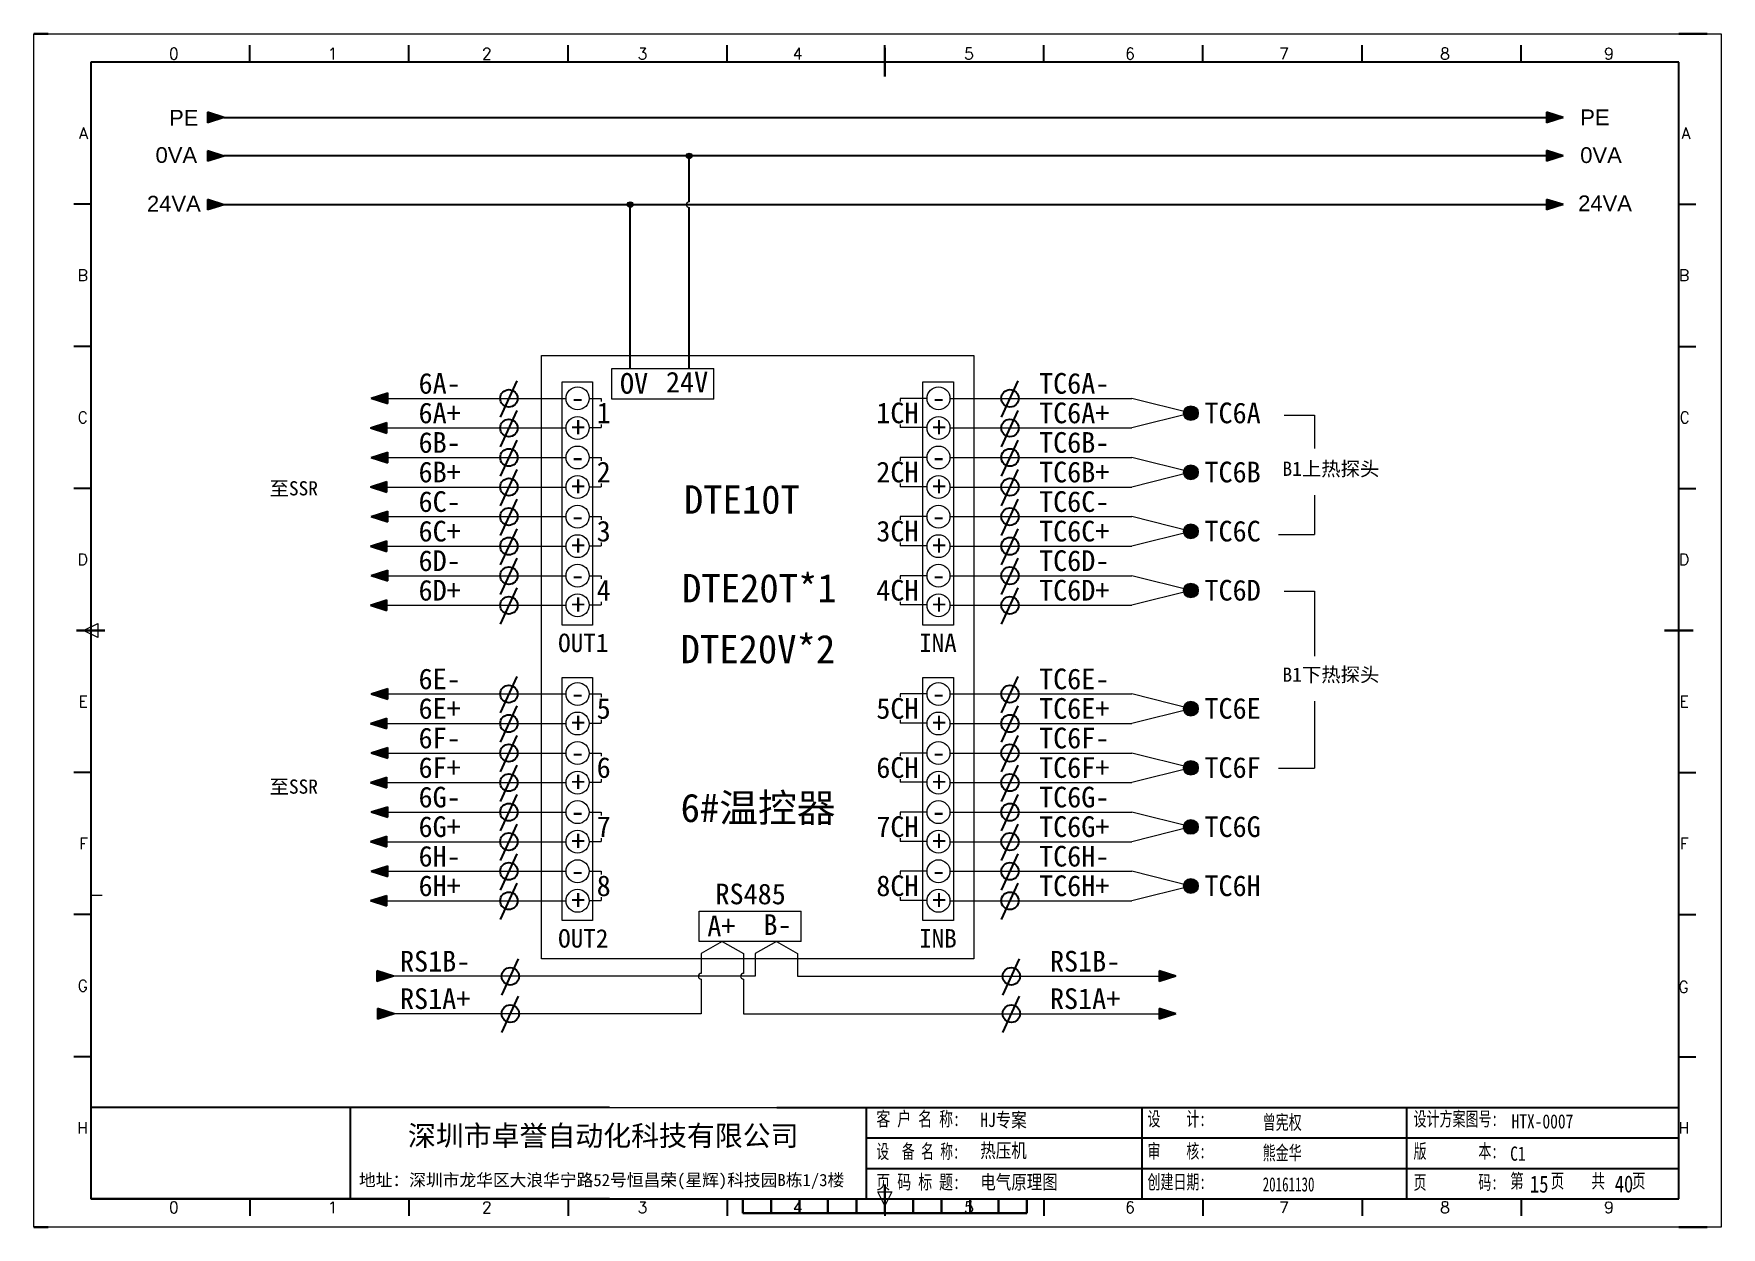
# Model space of a CAD drawing. Extents: x 35123 to 43919, y -4314 to -326.
# Drawn here: x 37283.1 to 37580.1, y -3263.9 to -3053.9 of the extents above; entities that cross this region are included whole.
import ezdxf
from ezdxf.enums import TextEntityAlignment as Align

# ---------------------------------------------------------------- set-up
doc = ezdxf.new("R2010")
doc.units = 0
doc.header["$MEASUREMENT"] = 0
doc.layers.add('AE_BOR', color=1, linetype='Continuous')
doc.layers.add('MISC', color=2, linetype='Continuous')
doc.styles.add('Standard0.67', font='', dxfattribs={"width": 0.67})
doc.styles.add('Standard_0.8', font='SimSun.ttf', dxfattribs={"width": 0.8})
doc.styles.add('WD', font='romans.shx', dxfattribs={"bigfont": 'gbcbig.shx'})
doc.styles.add('宋', font='SimSun.ttf', dxfattribs={"width": 0.7})
doc.styles.add('样式 0', font='')
doc.styles.add('样式 8', font='arial.ttf')
doc.styles.get('Standard0.67').set_extended_font_data('FangSong_GB2312')
doc.styles.get('样式 0').set_extended_font_data('KaiTi_GB2312')

msp = doc.modelspace()

# ---------------------------------------------------------------- texts
at = {"color": 0, "char_height": 2.772, "attachment_point": 1, "style": '样式 8'}
for s, insert, width in [('0VA', (37304.517, -3073.824), 4.96666), ('0VA', (37555.262, -3073.842), 4.96666), ('24VA', (37303.005, -3082.387), 4.96666), ('24VA', (37554.887, -3082.318), 15.27425)]:
    msp.add_mtext(s, dxfattribs=dict(at, insert=insert, width=width))
at = {"color": 0, "lineweight": 0, "attachment_point": 1}
for s, insert, char_height, width in [('{\\fSimSun|b0|i0|c134|p2;B1上热探头}', (37502.864, -3129.163), 2.5, 22.18919), ('{\\fSimSun|b0|i0|c134|p2;至SSR}', (37324.582, -3132.601), 2.5, 16.90853), ('{\\fSimSun|b0|i0|c134|p2;DTE10T}', (37397.51, -3133.322), 5, 33.81706), ('{\\fSimSun|b0|i0|c134|p2;DTE20T*1}', (37397.184, -3148.924), 5, 33.81706), ('{\\fSimSun|b0|i0|c134|p2;OUT1}', (37375.371, -3159.416), 3.25, 9.25756), ('{\\fSimSun|b0|i0|c134|p2;DTE20V*2}', (37396.929, -3159.635), 5, 33.81706), ('{\\fSimSun|b0|i0|c134|p2;INA}', (37438.898, -3159.416), 3.25, 9.25756), ('{\\fSimSun|b0|i0|c134|p2;B1下热探头}', (37502.864, -3165.388), 2.5, 22.18919), ('{\\fSimSun|b0|i0|c134|p2;至SSR}', (37324.582, -3185.088), 2.5, 16.90853), ('{\\fSimSun|b0|i0|c134|p2;6#温控器}', (37396.929, -3187.576), 5, 33.81706), ('{\\fSimSun|b0|i0|c134|p2;OUT2}', (37375.371, -3211.416), 3.25, 9.25756), ('{\\fSimSun|b0|i0|c134|p2;INB}', (37438.898, -3211.416), 3.25, 9.25756)]:
    msp.add_mtext(s, dxfattribs=dict(at, insert=insert, char_height=char_height, width=width))
at = {"ltscale": 2, "attachment_point": 1}
for s, insert, char_height, width, style in [('{\\fSimSun|b0|i0|c134|p2;\\W0.72;客 户 名 称:}', (37431.382, -3243.553), 2.5, 16.24768, 'Standard0.67'), ('{\\fSimSun|b0|i0|c134|p2;设    计:}', (37479.097, -3243.553), 2.5, 12.03121, 'Standard0.67'), ('{\\fSimSun|b0|i0|c134|p2;设计方案图号:}', (37525.929, -3243.553), 2.5, 15.1644, 'Standard0.67'), ('HJ专案', (37449.669, -3243.727), 2.5, 33.90777, 'Standard_0.8'), ('{\\fSimSun|b0|i0|c134|p2;曾宪权}', (37499.374, -3244.155), 2.5, 12.03121, 'Standard0.67'), ('{\\f@SimSun|b0|i0|c134|p2;HTX-0007}', (37543.168, -3243.994), 2.5, 33.90777, 'Standard_0.8'), ('{\\fSimSun|b0|i0|c134|p2;\\W0.66;设  备 名 称:}', (37431.382, -3249.282), 2.5, 15.12342, 'Standard0.67'), ('{\\fSimSun|b0|i0|c134|p2;热压机}', (37449.669, -3249.115), 2.5, 33.90777, 'Standard_0.8'), ('{\\fSimSun|b0|i0|c134|p2;审    核:}', (37479.097, -3249.227), 2.5, 12.03121, 'Standard0.67'), ('{\\fSimSun|b0|i0|c134|p2;熊金华}', (37499.374, -3249.517), 2.5, 12.03121, 'Standard0.67'), ('{\\fSimSun|b0|i0|c134|p2;版        本:}', (37525.929, -3249.227), 2.5, 16.84978, 'Standard0.67'), ('C1', (37542.928, -3249.667), 2.5, 5.97175, 'Standard_0.8'), ('{\\fSimSun|b0|i0|c134|p2;\\W0.72;页 码 标 题:}', (37431.382, -3254.65), 2.5, 15.12342, 'Standard0.67'), ('{\\fSimSun|b0|i0|c134|p2;电气原理图}', (37449.669, -3254.663), 2.5, 33.90777, 'Standard_0.8'), ('{\\fSimSun|b0|i0|c134|p2;创建日期:}', (37479.097, -3254.634), 2.5, 12.03121, 'Standard0.67'), ('{\\fSimSun|b0|i0|c134|p2;20161130}', (37499.374, -3255.075), 2.5, 12.03121, 'Standard0.67'), ('{\\fSimSun|b0|i0|c134|p2;页        码:}', (37525.929, -3254.713), 2.5, 15.72579, 'Standard0.67'), ('第    页    共    页', (37542.926, -3254.468), 2.5, 33.90777, '宋'), ('15', (37546.409, -3254.773), 3, 3.76639, 'Standard_0.8'), ('40', (37561.332, -3254.748), 3, 3.76639, 'Standard_0.8')]:
    msp.add_mtext(s, dxfattribs=dict(at, insert=insert, char_height=char_height, width=width, style=style))
at = {"attachment_point": 7}
for s, insert, char_height, width in [('{\\fSimSun|b0|i0|c134|p2;深圳市卓誉自动化科技有限公司}', (37348.934, -3249.958), 3.6, 80.67766), ('{\\fSimSun|b0|i0|c134|p2;地址：深圳市龙华区大浪华宁路52号恒昌荣(星辉)科技园B栋1/3楼}', (37340.322, -3257.218), 2.16, 89.25675)]:
    msp.add_mtext(s, dxfattribs=dict(at, insert=insert, char_height=char_height, width=width))
at = {"layer": 'MISC', "color": 0, "attachment_point": 1}
for s, insert, char_height, width, style in [('PE', (37306.897, -3067.259), 2.772, 4.96666, '样式 8'), ('PE', (37555.262, -3067.189), 2.772, 4.96666, '样式 8'), ('{\\fNSimSun|b0|i0|c134|p49;6A-}', (37350.809, -3113.564), 3.64, 3.36355, '样式 0'), ('{\\fNSimSun|b0|i0|c134|p49;OV}', (37386.258, -3113.57), 3.64, 3.36355, '样式 0'), ('{\\fNSimSun|b0|i0|c134|p49;24V}', (37394.346, -3113.349), 3.64, 3.36355, '样式 0'), ('{\\fNSimSun|b0|i0|c134|p49;TC6A-}', (37460.015, -3113.564), 3.64, 3.36355, '样式 0'), ('{\\fNSimSun|b0|i0|c134|p49;-}', (37377.59, -3116.083), 3.64, 3.36355, '样式 0'), ('{\\fNSimSun|b0|i0|c134|p49;-}', (37441.117, -3116.083), 3.64, 3.36355, '样式 0'), ('{\\fNSimSun|b0|i0|c134|p49;6A+}', (37350.809, -3118.764), 3.64, 3.36355, '样式 0'), ('{\\fNSimSun|b0|i0|c134|p49;1}', (37382.155, -3118.764), 3.64, 3.36355, '样式 0'), ('{\\fNSimSun|b0|i0|c134|p49;1CH}', (37431.369, -3118.764), 3.64, 3.36355, '样式 0'), ('{\\fNSimSun|b0|i0|c134|p49;TC6A+}', (37460.015, -3118.764), 3.64, 3.36355, '样式 0'), ('{\\fNSimSun|b0|i0|c134|p49;TC6A}', (37489.123, -3118.764), 3.64, 3.36355, '样式 0'), ('{\\fNSimSun|b0|i0|c134|p49;6B-}', (37350.809, -3123.964), 3.64, 3.36355, '样式 0'), ('{\\fNSimSun|b0|i0|c134|p49;+}', (37377.664, -3121.283), 3.64, 3.36355, '样式 0'), ('{\\fNSimSun|b0|i0|c134|p49;+}', (37441.191, -3121.283), 3.64, 3.36355, '样式 0'), ('{\\fNSimSun|b0|i0|c134|p49;TC6B-}', (37460.015, -3123.964), 3.64, 3.36355, '样式 0'), ('{\\fNSimSun|b0|i0|c134|p49;6B+}', (37350.809, -3129.164), 3.64, 3.36355, '样式 0'), ('{\\fNSimSun|b0|i0|c134|p49;-}', (37377.59, -3126.483), 3.64, 3.36355, '样式 0'), ('{\\fNSimSun|b0|i0|c134|p49;2}', (37382.155, -3129.164), 3.64, 3.36355, '样式 0'), ('{\\fNSimSun|b0|i0|c134|p49;2CH}', (37431.369, -3129.164), 3.64, 3.36355, '样式 0'), ('{\\fNSimSun|b0|i0|c134|p49;-}', (37441.117, -3126.483), 3.64, 3.36355, '样式 0'), ('{\\fNSimSun|b0|i0|c134|p49;TC6B+}', (37460.015, -3129.164), 3.64, 3.36355, '样式 0'), ('{\\fNSimSun|b0|i0|c134|p49;TC6B}', (37489.123, -3129.164), 3.64, 3.36355, '样式 0'), ('{\\fNSimSun|b0|i0|c134|p49;+}', (37377.664, -3131.683), 3.64, 3.36355, '样式 0'), ('{\\fNSimSun|b0|i0|c134|p49;+}', (37441.191, -3131.683), 3.64, 3.36355, '样式 0'), ('{\\fNSimSun|b0|i0|c134|p49;6C-}', (37350.809, -3134.364), 3.64, 3.36355, '样式 0'), ('{\\fNSimSun|b0|i0|c134|p49;TC6C-}', (37460.015, -3134.364), 3.64, 3.36355, '样式 0'), ('{\\fNSimSun|b0|i0|c134|p49;-}', (37377.59, -3136.883), 3.64, 3.36355, '样式 0'), ('{\\fNSimSun|b0|i0|c134|p49;-}', (37441.117, -3136.883), 3.64, 3.36355, '样式 0'), ('{\\fNSimSun|b0|i0|c134|p49;6C+}', (37350.809, -3139.564), 3.64, 3.36355, '样式 0'), ('{\\fNSimSun|b0|i0|c134|p49;3}', (37382.155, -3139.564), 3.64, 3.36355, '样式 0'), ('{\\fNSimSun|b0|i0|c134|p49;3CH}', (37431.369, -3139.564), 3.64, 3.36355, '样式 0'), ('{\\fNSimSun|b0|i0|c134|p49;TC6C+}', (37460.015, -3139.564), 3.64, 3.36355, '样式 0'), ('{\\fNSimSun|b0|i0|c134|p49;TC6C}', (37489.123, -3139.564), 3.64, 3.36355, '样式 0'), ('{\\fNSimSun|b0|i0|c134|p49;6D-}', (37350.809, -3144.764), 3.64, 3.36355, '样式 0'), ('{\\fNSimSun|b0|i0|c134|p49;+}', (37377.664, -3142.083), 3.64, 3.36355, '样式 0'), ('{\\fNSimSun|b0|i0|c134|p49;+}', (37441.191, -3142.083), 3.64, 3.36355, '样式 0'), ('{\\fNSimSun|b0|i0|c134|p49;TC6D-}', (37460.015, -3144.764), 3.64, 3.36355, '样式 0'), ('{\\fNSimSun|b0|i0|c134|p49;6D+}', (37350.809, -3149.964), 3.64, 3.36355, '样式 0'), ('{\\fNSimSun|b0|i0|c134|p49;-}', (37377.59, -3147.283), 3.64, 3.36355, '样式 0'), ('{\\fNSimSun|b0|i0|c134|p49;4}', (37382.155, -3149.964), 3.64, 3.36355, '样式 0'), ('{\\fNSimSun|b0|i0|c134|p49;4CH}', (37431.369, -3149.964), 3.64, 3.36355, '样式 0'), ('{\\fNSimSun|b0|i0|c134|p49;-}', (37441.117, -3147.283), 3.64, 3.36355, '样式 0'), ('{\\fNSimSun|b0|i0|c134|p49;TC6D+}', (37460.015, -3149.964), 3.64, 3.36355, '样式 0'), ('{\\fNSimSun|b0|i0|c134|p49;TC6D}', (37489.123, -3149.964), 3.64, 3.36355, '样式 0'), ('{\\fNSimSun|b0|i0|c134|p49;+}', (37377.664, -3152.483), 3.64, 3.36355, '样式 0'), ('{\\fNSimSun|b0|i0|c134|p49;+}', (37441.191, -3152.483), 3.64, 3.36355, '样式 0'), ('{\\fNSimSun|b0|i0|c134|p49;6E-}', (37350.809, -3165.564), 3.64, 3.36355, '样式 0'), ('{\\fNSimSun|b0|i0|c134|p49;TC6E-}', (37460.015, -3165.564), 3.64, 3.36355, '样式 0'), ('{\\fNSimSun|b0|i0|c134|p49;6E+}', (37350.809, -3170.764), 3.64, 3.36355, '样式 0'), ('{\\fNSimSun|b0|i0|c134|p49;-}', (37377.59, -3168.083), 3.64, 3.36355, '样式 0'), ('{\\fNSimSun|b0|i0|c134|p49;5}', (37382.155, -3170.764), 3.64, 3.36355, '样式 0'), ('{\\fNSimSun|b0|i0|c134|p49;5CH}', (37431.369, -3170.764), 3.64, 3.36355, '样式 0'), ('{\\fNSimSun|b0|i0|c134|p49;-}', (37441.117, -3168.083), 3.64, 3.36355, '样式 0'), ('{\\fNSimSun|b0|i0|c134|p49;TC6E+}', (37460.015, -3170.764), 3.64, 3.36355, '样式 0'), ('{\\fNSimSun|b0|i0|c134|p49;TC6E}', (37489.123, -3170.764), 3.64, 3.36355, '样式 0'), ('{\\fNSimSun|b0|i0|c134|p49;+}', (37377.664, -3173.283), 3.64, 3.36355, '样式 0'), ('{\\fNSimSun|b0|i0|c134|p49;+}', (37441.191, -3173.283), 3.64, 3.36355, '样式 0'), ('{\\fNSimSun|b0|i0|c134|p49;6F-}', (37350.809, -3175.964), 3.64, 3.36355, '样式 0'), ('{\\fNSimSun|b0|i0|c134|p49;TC6F-}', (37460.015, -3175.964), 3.64, 3.36355, '样式 0'), ('{\\fNSimSun|b0|i0|c134|p49;-}', (37377.59, -3178.483), 3.64, 3.36355, '样式 0'), ('{\\fNSimSun|b0|i0|c134|p49;-}', (37441.117, -3178.483), 3.64, 3.36355, '样式 0'), ('{\\fNSimSun|b0|i0|c134|p49;6F+}', (37350.809, -3181.164), 3.64, 3.36355, '样式 0'), ('{\\fNSimSun|b0|i0|c134|p49;6}', (37382.155, -3181.164), 3.64, 3.36355, '样式 0'), ('{\\fNSimSun|b0|i0|c134|p49;6CH}', (37431.369, -3181.164), 3.64, 3.36355, '样式 0'), ('{\\fNSimSun|b0|i0|c134|p49;TC6F+}', (37460.015, -3181.164), 3.64, 3.36355, '样式 0'), ('{\\fNSimSun|b0|i0|c134|p49;TC6F}', (37489.123, -3181.164), 3.64, 3.36355, '样式 0'), ('{\\fNSimSun|b0|i0|c134|p49;6G-}', (37350.809, -3186.364), 3.64, 3.36355, '样式 0'), ('{\\fNSimSun|b0|i0|c134|p49;+}', (37377.664, -3183.683), 3.64, 3.36355, '样式 0'), ('{\\fNSimSun|b0|i0|c134|p49;+}', (37441.191, -3183.683), 3.64, 3.36355, '样式 0'), ('{\\fNSimSun|b0|i0|c134|p49;TC6G-}', (37460.015, -3186.364), 3.64, 3.36355, '样式 0'), ('{\\fNSimSun|b0|i0|c134|p49;6G+}', (37350.809, -3191.564), 3.64, 3.36355, '样式 0'), ('{\\fNSimSun|b0|i0|c134|p49;-}', (37377.59, -3188.883), 3.64, 3.36355, '样式 0'), ('{\\fNSimSun|b0|i0|c134|p49;7}', (37382.155, -3191.564), 3.64, 3.36355, '样式 0'), ('{\\fNSimSun|b0|i0|c134|p49;7CH}', (37431.369, -3191.564), 3.64, 3.36355, '样式 0'), ('{\\fNSimSun|b0|i0|c134|p49;-}', (37441.117, -3188.883), 3.64, 3.36355, '样式 0'), ('{\\fNSimSun|b0|i0|c134|p49;TC6G+}', (37460.015, -3191.564), 3.64, 3.36355, '样式 0'), ('{\\fNSimSun|b0|i0|c134|p49;TC6G}', (37489.123, -3191.564), 3.64, 3.36355, '样式 0'), ('{\\fNSimSun|b0|i0|c134|p49;+}', (37377.664, -3194.083), 3.64, 3.36355, '样式 0'), ('{\\fNSimSun|b0|i0|c134|p49;+}', (37441.191, -3194.083), 3.64, 3.36355, '样式 0'), ('{\\fNSimSun|b0|i0|c134|p49;6H-}', (37350.809, -3196.764), 3.64, 3.36355, '样式 0'), ('{\\fNSimSun|b0|i0|c134|p49;TC6H-}', (37460.015, -3196.764), 3.64, 3.36355, '样式 0'), ('{\\fNSimSun|b0|i0|c134|p49;-}', (37377.59, -3199.283), 3.64, 3.36355, '样式 0'), ('{\\fNSimSun|b0|i0|c134|p49;-}', (37441.117, -3199.283), 3.64, 3.36355, '样式 0'), ('{\\fNSimSun|b0|i0|c134|p49;6H+}', (37350.809, -3201.964), 3.64, 3.36355, '样式 0'), ('{\\fNSimSun|b0|i0|c134|p49;8}', (37382.155, -3201.964), 3.64, 3.36355, '样式 0'), ('{\\fNSimSun|b0|i0|c134|p49;RS485}', (37403.061, -3203.405), 3.64, 3.36355, '样式 0'), ('{\\fNSimSun|b0|i0|c134|p49;8CH}', (37431.369, -3201.964), 3.64, 3.36355, '样式 0'), ('{\\fNSimSun|b0|i0|c134|p49;TC6H+}', (37460.015, -3201.964), 3.64, 3.36355, '样式 0'), ('{\\fNSimSun|b0|i0|c134|p49;TC6H}', (37489.123, -3201.964), 3.64, 3.36355, '样式 0'), ('{\\fNSimSun|b0|i0|c134|p49;+}', (37377.664, -3204.483), 3.64, 3.36355, '样式 0'), ('{\\fNSimSun|b0|i0|c134|p49;+}', (37441.191, -3204.483), 3.64, 3.36355, '样式 0'), ('{\\fNSimSun|b0|i0|c134|p49;A+}', (37401.632, -3209.029), 3.64, 3.36355, '样式 0'), ('{\\fNSimSun|b0|i0|c134|p49;B-}', (37411.508, -3208.808), 3.64, 3.36355, '样式 0'), ('{\\fNSimSun|b0|i0|c134|p49;RS1B-}', (37347.539, -3215.243), 3.64, 3.36355, '样式 0'), ('{\\fNSimSun|b0|i0|c134|p49;RS1B-}', (37461.93, -3215.243), 3.64, 3.36355, '样式 0'), ('{\\fNSimSun|b0|i0|c134|p49;RS1A+}', (37347.539, -3221.829), 3.64, 3.36355, '样式 0'), ('{\\fNSimSun|b0|i0|c134|p49;RS1A+}', (37461.93, -3221.829), 3.64, 3.36355, '样式 0')]:
    msp.add_mtext(s, dxfattribs=dict(at, insert=insert, char_height=char_height, width=width, style=style))

# ---------------------------------------------------------------- blocks, each defined once
blk = doc.blocks.new('gb_a2_a')
for p, q in [((584, 410), (25, 410)), ((25, 410), (25, 10)), ((584, 10), (584, 410)), ((25, 10), (584, 10))]:
    blk.add_line(p, q)
at = {"lineweight": 9, "ltscale": 0.1}
blk.add_line((25, 116.86), (29, 116.86), dxfattribs=at)
at = {"layer": 'AE_BOR', "lineweight": 30}
for p, q in [((10, 420), (4.93, 420)), ((594, 420), (584, 420)), ((4.93, 0), (10, 0)), ((594, 0), (584, 0))]:
    blk.add_line(p, q, dxfattribs=at)
at = {"layer": 'AE_BOR', "color": 1, "lineweight": 15}
for p, q in [((4.93, 420), (598.93, 420)), ((4.93, 0), (4.93, 420)), ((598.93, 420), (598.93, 0)), ((22.5, 210), (27.5, 212.5)), ((27.5, 207.5), (22.5, 210)), ((27.5, 212.5), (27.5, 207.5)), ((304.5, 7.5), (302, 12.5)), ((302, 12.5), (307, 12.5)), ((307, 12.5), (304.5, 7.5)), ((598.93, 0), (4.93, 0))]:
    blk.add_line(p, q, dxfattribs=at)
at = {"layer": 'AE_BOR'}
for p, q in [((81, 410), (81, 416)), ((137, 410), (137, 416)), ((193, 410), (193, 416)), ((249, 410), (249, 416)), ((304.5, 410), (304.5, 416)), ((360.5, 410), (360.5, 416)), ((416.5, 410), (416.5, 416)), ((472.5, 410), (472.5, 416)), ((528.5, 410), (528.5, 416)), ((25, 360), (19, 360)), ((584, 360), (590, 360)), ((25, 310), (19, 310)), ((584, 310), (590, 310)), ((25, 260), (19, 260)), ((584, 260), (590, 260)), ((25, 160), (19, 160)), ((584, 160), (590, 160)), ((25, 110), (19, 110)), ((584, 110), (590, 110)), ((25, 60), (19, 60)), ((584, 60), (590, 60)), ((81, 10), (81, 4)), ((137, 10), (137, 4)), ((193, 10), (193, 4)), ((249, 10), (249, 4)), ((304.5, 10), (304.5, 4)), ((360.5, 10), (360.5, 4)), ((416.5, 10), (416.5, 4)), ((472.5, 10), (472.5, 4)), ((528.5, 10), (528.5, 4))]:
    blk.add_line(p, q, dxfattribs=at)
at = {"layer": 'AE_BOR', "color": 2, "lineweight": 30}
for p, q in [((304.5, 405), (304.5, 415)), ((20, 210), (30, 210)), ((579, 210), (589, 210)), ((304.5, 10), (304.5, 15)), ((304.5, 15), (304.5, 5)), ((254.5, 5), (254.5, 10)), ((264.5, 5), (264.5, 10)), ((274.5, 5), (274.5, 10)), ((284.5, 5), (284.5, 10)), ((294.5, 5), (294.5, 10)), ((304.5, 10), (304.5, 5)), ((314.5, 5), (314.5, 10)), ((324.5, 5), (324.5, 10)), ((334.5, 5), (334.5, 10)), ((344.5, 5), (344.5, 10)), ((354.5, 5), (354.5, 10)), ((254.5, 5), (354.5, 5))]:
    blk.add_line(p, q, dxfattribs=at)
at = {"layer": 'AE_BOR', "style": 'WD'}
for s, p in [('0', (54.27, 411)), ('1', (110.12, 411)), ('2', (164.42, 411)), ('3', (219.22, 411)), ('4', (273.82, 411)), ('5', (334.12, 411)), ('6', (390.81, 411)), ('7', (445.01, 411)), ('8', (501.67, 411)), ('9', (559.4, 411)), ('0', (54.27, 5)), ('1', (110.12, 5)), ('2', (164.42, 5)), ('3', (219.22, 5)), ('4', (273.82, 5)), ('5', (334.12, 5)), ('6', (390.81, 5)), ('7', (445.01, 5)), ('8', (501.67, 5)), ('9', (559.4, 5))]:
    blk.add_text(s, height=4, dxfattribs=at).set_placement(p, align=Align.CENTER)
for s, p in [('A', (24, 385)), ('A', (588.05, 385)), ('B', (24, 335)), ('B', (587.67, 335)), ('C', (24, 285)), ('C', (587.86, 285)), ('D', (24, 235)), ('D', (587.67, 235)), ('E', (24, 185)), ('E', (587.48, 185)), ('F', (24, 135)), ('F', (587.48, 135)), ('F', (587.48, 135)), ('G', (24, 85)), ('G', (587.48, 84.56)), ('H', (24, 35)), ('H', (587.67, 35))]:
    blk.add_text(s, height=4, dxfattribs=at).set_placement(p, align=Align.MIDDLE_RIGHT)

# ---------------------------------------------------------------- hatches: boundary and pattern name
for points in [[(37316.563, -3075.379), (37313.644, -3074.443), (37313.644, -3076.314)], [(37552.267, -3075.375), (37549.348, -3074.439), (37549.348, -3076.31)], [(37316.563, -3083.944), (37313.644, -3083.009), (37313.644, -3084.88)], [(37552.267, -3083.94), (37549.348, -3083.005), (37549.348, -3084.876)], [(37342.487, -3118.005), (37345.405, -3118.94), (37345.405, -3117.07)], [(37342.331, -3123.205), (37345.25, -3124.14), (37345.25, -3122.27)], [(37342.487, -3128.405), (37345.405, -3129.34), (37345.405, -3127.47)], [(37342.331, -3133.605), (37345.25, -3134.54), (37345.25, -3132.67)], [(37342.487, -3138.805), (37345.405, -3139.74), (37345.405, -3137.87)], [(37342.331, -3144.005), (37345.25, -3144.94), (37345.25, -3143.07)], [(37342.487, -3149.205), (37345.405, -3150.14), (37345.405, -3148.27)], [(37342.331, -3154.405), (37345.25, -3155.34), (37345.25, -3153.47)], [(37342.487, -3170.005), (37345.405, -3170.94), (37345.405, -3169.07)], [(37342.331, -3175.205), (37345.25, -3176.14), (37345.25, -3174.27)], [(37342.487, -3180.405), (37345.405, -3181.34), (37345.405, -3179.47)], [(37342.331, -3185.605), (37345.25, -3186.54), (37345.25, -3184.67)], [(37342.487, -3190.805), (37345.405, -3191.74), (37345.405, -3189.87)], [(37342.331, -3196.005), (37345.25, -3196.94), (37345.25, -3195.07)], [(37342.487, -3201.205), (37345.405, -3202.14), (37345.405, -3200.27)], [(37342.331, -3206.405), (37345.25, -3207.34), (37345.25, -3205.47)], [(37346.377, -3219.713), (37343.459, -3218.777), (37343.459, -3220.648)], [(37484.089, -3219.713), (37481.171, -3218.777), (37481.171, -3220.648)], [(37346.487, -3226.298), (37343.569, -3225.363), (37343.569, -3227.234)], [(37484.089, -3226.294), (37481.171, -3225.359), (37481.171, -3227.229)]]:
    msp.add_hatch(color=0).paths.add_polyline_path(points)
at = {"lineweight": 0}
h = msp.add_hatch(color=0, dxfattribs=at)
edge = h.paths.add_edge_path()
edge.add_arc((37398.427, -3075.375), 0.5, 0, 360)
h = msp.add_hatch(color=0, dxfattribs=at)
edge = h.paths.add_edge_path()
edge.add_arc((37388.069, -3083.94), 0.5, 0, 360)
h = msp.add_hatch(color=0, dxfattribs=at)
edge = h.paths.add_edge_path()
edge.add_arc((37486.734, -3120.63), 1.3, 0, 360)
h = msp.add_hatch(color=0, dxfattribs=at)
edge = h.paths.add_edge_path()
edge.add_arc((37486.734, -3131.03), 1.3, 0, 360)
h = msp.add_hatch(color=0, dxfattribs=at)
edge = h.paths.add_edge_path()
edge.add_arc((37486.734, -3141.43), 1.3, 0, 360)
h = msp.add_hatch(color=0, dxfattribs=at)
edge = h.paths.add_edge_path()
edge.add_arc((37486.734, -3151.83), 1.3, 0, 360)
h = msp.add_hatch(color=0, dxfattribs=at)
edge = h.paths.add_edge_path()
edge.add_arc((37486.734, -3172.63), 1.3, 0, 360)
h = msp.add_hatch(color=0, dxfattribs=at)
edge = h.paths.add_edge_path()
edge.add_arc((37486.734, -3183.03), 1.3, 0, 360)
h = msp.add_hatch(color=0, dxfattribs=at)
edge = h.paths.add_edge_path()
edge.add_arc((37486.734, -3193.43), 1.3, 0, 360)
h = msp.add_hatch(color=0, dxfattribs=at)
edge = h.paths.add_edge_path()
edge.add_arc((37486.734, -3203.83), 1.3, 0, 360)
at = {"layer": 'MISC'}
for points in [[(37316.563, -3068.614), (37313.644, -3067.679), (37313.644, -3069.549)], [(37552.267, -3068.61), (37549.348, -3067.675), (37549.348, -3069.545)]]:
    msp.add_hatch(color=0, dxfattribs=at).paths.add_polyline_path(points)

# ---------------------------------------------------------------- linework, layer by layer
at = {"color": 0}
for p, q in [((37316.563, -3075.379), (37313.644, -3074.443)), ((37313.644, -3074.443), (37313.644, -3076.314)), ((37316.563, -3075.379), (37313.644, -3076.314)), ((37552.267, -3075.375), (37316.55, -3075.375)), ((37552.267, -3075.375), (37549.348, -3074.439)), ((37549.348, -3074.439), (37549.348, -3076.31)), ((37552.267, -3075.375), (37549.348, -3076.31)), ((37316.563, -3083.944), (37313.644, -3083.009)), ((37313.644, -3083.009), (37313.644, -3084.88)), ((37316.563, -3083.944), (37313.644, -3084.88)), ((37316.55, -3083.94), (37552.267, -3083.94)), ((37552.267, -3083.94), (37549.348, -3083.005)), ((37549.348, -3083.005), (37549.348, -3084.876)), ((37552.267, -3083.94), (37549.348, -3084.876)), ((37365.203, -3121.342), (37368.155, -3114.954)), ((37453.386, -3121.342), (37456.339, -3114.954)), ((37342.487, -3118.005), (37345.405, -3117.07)), ((37342.487, -3118.005), (37345.405, -3118.94)), ((37345.405, -3118.94), (37345.405, -3117.07)), ((37365.203, -3126.542), (37368.155, -3120.154)), ((37453.386, -3126.542), (37456.339, -3120.154)), ((37342.331, -3123.205), (37345.25, -3122.27)), ((37342.331, -3123.205), (37345.25, -3124.14)), ((37345.25, -3124.14), (37345.25, -3122.27)), ((37365.203, -3131.742), (37368.155, -3125.354)), ((37453.386, -3131.742), (37456.339, -3125.354)), ((37342.487, -3128.405), (37345.405, -3127.47)), ((37342.487, -3128.405), (37345.405, -3129.34)), ((37345.405, -3129.34), (37345.405, -3127.47)), ((37342.331, -3133.605), (37345.25, -3132.67)), ((37345.25, -3134.54), (37345.25, -3132.67)), ((37365.203, -3136.942), (37368.155, -3130.554)), ((37453.386, -3136.942), (37456.339, -3130.554)), ((37342.331, -3133.605), (37345.25, -3134.54)), ((37365.203, -3142.142), (37368.155, -3135.754)), ((37453.386, -3142.142), (37456.339, -3135.754)), ((37342.487, -3138.805), (37345.405, -3137.87)), ((37342.487, -3138.805), (37345.405, -3139.74)), ((37345.405, -3139.74), (37345.405, -3137.87)), ((37365.203, -3147.342), (37368.155, -3140.954)), ((37453.386, -3147.342), (37456.339, -3140.954)), ((37342.331, -3144.005), (37345.25, -3143.07)), ((37342.331, -3144.005), (37345.25, -3144.94)), ((37345.25, -3144.94), (37345.25, -3143.07)), ((37365.203, -3152.542), (37368.155, -3146.154)), ((37453.386, -3152.542), (37456.339, -3146.154)), ((37342.487, -3149.205), (37345.405, -3148.27)), ((37342.487, -3149.205), (37345.405, -3150.14)), ((37345.405, -3150.14), (37345.405, -3148.27)), ((37342.331, -3154.405), (37345.25, -3153.47)), ((37345.25, -3155.34), (37345.25, -3153.47)), ((37365.203, -3157.742), (37368.155, -3151.354)), ((37453.386, -3157.742), (37456.339, -3151.354)), ((37342.331, -3154.405), (37345.25, -3155.34)), ((37365.203, -3173.342), (37368.155, -3166.954)), ((37453.386, -3173.342), (37456.339, -3166.954)), ((37342.487, -3170.005), (37345.405, -3169.07)), ((37342.487, -3170.005), (37345.405, -3170.94)), ((37345.405, -3170.94), (37345.405, -3169.07)), ((37342.331, -3175.205), (37345.25, -3174.27)), ((37345.25, -3176.14), (37345.25, -3174.27)), ((37365.203, -3178.542), (37368.155, -3172.154)), ((37453.386, -3178.542), (37456.339, -3172.154)), ((37342.331, -3175.205), (37345.25, -3176.14)), ((37365.203, -3183.742), (37368.155, -3177.354)), ((37453.386, -3183.742), (37456.339, -3177.354)), ((37342.487, -3180.405), (37345.405, -3179.47)), ((37342.487, -3180.405), (37345.405, -3181.34)), ((37345.405, -3181.34), (37345.405, -3179.47)), ((37365.203, -3188.942), (37368.155, -3182.554)), ((37453.386, -3188.942), (37456.339, -3182.554)), ((37342.331, -3185.605), (37345.25, -3184.67)), ((37342.331, -3185.605), (37345.25, -3186.54)), ((37345.25, -3186.54), (37345.25, -3184.67)), ((37365.203, -3194.142), (37368.155, -3187.754)), ((37453.386, -3194.142), (37456.339, -3187.754)), ((37342.487, -3190.805), (37345.405, -3189.87)), ((37342.487, -3190.805), (37345.405, -3191.74)), ((37345.405, -3191.74), (37345.405, -3189.87)), ((37342.331, -3196.005), (37345.25, -3195.07)), ((37345.25, -3196.94), (37345.25, -3195.07)), ((37365.203, -3199.342), (37368.155, -3192.954)), ((37453.386, -3199.342), (37456.339, -3192.954)), ((37342.331, -3196.005), (37345.25, -3196.94)), ((37365.203, -3204.542), (37368.155, -3198.154)), ((37453.386, -3204.542), (37456.339, -3198.154)), ((37342.487, -3201.205), (37345.405, -3200.27)), ((37342.487, -3201.205), (37345.405, -3202.14)), ((37345.405, -3202.14), (37345.405, -3200.27)), ((37365.203, -3209.742), (37368.155, -3203.354)), ((37453.386, -3209.742), (37456.339, -3203.354)), ((37342.331, -3206.405), (37345.25, -3205.47)), ((37342.331, -3206.405), (37345.25, -3207.34)), ((37345.25, -3207.34), (37345.25, -3205.47)), ((37346.377, -3219.713), (37343.459, -3218.777)), ((37343.459, -3218.777), (37343.459, -3220.648)), ((37365.447, -3223.021), (37368.4, -3216.633)), ((37453.641, -3223.021), (37456.593, -3216.633)), ((37484.089, -3219.713), (37481.171, -3218.777)), ((37481.171, -3218.777), (37481.171, -3220.648)), ((37346.377, -3219.713), (37343.459, -3220.648)), ((37484.089, -3219.713), (37481.171, -3220.648)), ((37346.487, -3226.298), (37343.569, -3225.363)), ((37343.569, -3225.363), (37343.569, -3227.234)), ((37365.447, -3229.606), (37368.4, -3223.219)), ((37453.641, -3229.606), (37456.593, -3223.219)), ((37484.089, -3226.294), (37481.171, -3225.359)), ((37481.171, -3225.359), (37481.171, -3227.229)), ((37346.487, -3226.298), (37343.569, -3227.234)), ((37484.089, -3226.294), (37481.171, -3227.229))]:
    msp.add_line(p, q, dxfattribs=at)
at = {"color": 0, "ltscale": 2}
for p, q in [((37398.427, -3083.44), (37398.427, -3075.375)), ((37388.069, -3112.768), (37388.069, -3083.94)), ((37398.427, -3112.768), (37398.427, -3084.44))]:
    msp.add_line(p, q, dxfattribs=at)
at = {"color": 0, "lineweight": 0}
for p, q in [((37372.436, -3110.48), (37448.557, -3110.48)), ((37372.436, -3216.628), (37372.436, -3110.48)), ((37448.557, -3110.48), (37448.557, -3216.628)), ((37376.054, -3115.112), (37381.431, -3115.112)), ((37376.054, -3157.923), (37376.054, -3115.112)), ((37381.431, -3115.112), (37381.431, -3157.923)), ((37384.8, -3118.146), (37384.8, -3112.768)), ((37384.8, -3112.768), (37402.8, -3112.768)), ((37402.8, -3118.146), (37402.8, -3112.768)), ((37439.581, -3115.112), (37444.958, -3115.112)), ((37439.581, -3157.923), (37439.581, -3115.112)), ((37444.958, -3115.112), (37444.958, -3157.923)), ((37342.564, -3118.03), (37376.773, -3118.03)), ((37380.813, -3118.03), (37382.95, -3118.03)), ((37382.95, -3118.03), (37382.95, -3118.596)), ((37402.8, -3118.146), (37384.8, -3118.146)), ((37440.3, -3118.03), (37435.563, -3118.03)), ((37435.563, -3118.03), (37435.563, -3118.596)), ((37444.34, -3118.03), (37476.334, -3118.03)), ((37486.734, -3120.63), (37476.334, -3118.03)), ((37486.734, -3120.63), (37476.334, -3123.23)), ((37503.127, -3120.961), (37508.483, -3120.961)), ((37508.483, -3120.961), (37508.483, -3126.82)), ((37342.409, -3123.23), (37376.773, -3123.23)), ((37380.813, -3123.175), (37382.95, -3123.175)), ((37382.95, -3122.608), (37382.95, -3123.175)), ((37435.563, -3122.608), (37435.563, -3123.175)), ((37440.301, -3123.175), (37435.563, -3123.175)), ((37444.34, -3123.23), (37476.334, -3123.23)), ((37342.564, -3128.43), (37376.773, -3128.43)), ((37380.813, -3128.43), (37382.95, -3128.43)), ((37382.95, -3128.43), (37382.95, -3128.996)), ((37440.3, -3128.43), (37435.563, -3128.43)), ((37435.563, -3128.43), (37435.563, -3128.996)), ((37444.34, -3128.43), (37476.334, -3128.43)), ((37486.734, -3131.03), (37476.334, -3128.43)), ((37382.95, -3133.008), (37382.95, -3133.575)), ((37435.563, -3133.008), (37435.563, -3133.575)), ((37486.734, -3131.03), (37476.334, -3133.63)), ((37342.409, -3133.63), (37376.773, -3133.63)), ((37380.813, -3133.575), (37382.95, -3133.575)), ((37440.301, -3133.575), (37435.563, -3133.575)), ((37444.34, -3133.63), (37476.334, -3133.63)), ((37508.483, -3135.047), (37508.483, -3141.975)), ((37342.564, -3138.83), (37376.773, -3138.83)), ((37380.813, -3138.83), (37382.95, -3138.83)), ((37382.95, -3138.83), (37382.95, -3139.396)), ((37440.3, -3138.83), (37435.563, -3138.83)), ((37435.563, -3138.83), (37435.563, -3139.396)), ((37444.34, -3138.83), (37476.334, -3138.83)), ((37486.734, -3141.43), (37476.334, -3138.83)), ((37486.734, -3141.43), (37476.334, -3144.03)), ((37502.173, -3141.975), (37508.483, -3141.975)), ((37342.409, -3144.03), (37376.773, -3144.03)), ((37380.813, -3143.975), (37382.95, -3143.975)), ((37382.95, -3143.408), (37382.95, -3143.975)), ((37435.563, -3143.408), (37435.563, -3143.975)), ((37440.301, -3143.975), (37435.563, -3143.975)), ((37444.34, -3144.03), (37476.334, -3144.03)), ((37342.564, -3149.23), (37376.773, -3149.23)), ((37380.813, -3149.23), (37382.95, -3149.23)), ((37382.95, -3149.23), (37382.95, -3149.796)), ((37440.3, -3149.23), (37435.563, -3149.23)), ((37435.563, -3149.23), (37435.563, -3149.796)), ((37444.34, -3149.23), (37476.334, -3149.23)), ((37486.734, -3151.83), (37476.334, -3149.23)), ((37382.95, -3153.808), (37382.95, -3154.375)), ((37435.563, -3153.808), (37435.563, -3154.375)), ((37486.734, -3151.83), (37476.334, -3154.43)), ((37503.127, -3151.941), (37508.483, -3151.941)), ((37508.483, -3151.941), (37508.483, -3163.39)), ((37342.409, -3154.43), (37376.773, -3154.43)), ((37380.813, -3154.375), (37382.95, -3154.375)), ((37440.301, -3154.375), (37435.563, -3154.375)), ((37444.34, -3154.43), (37476.334, -3154.43)), ((37381.431, -3157.923), (37376.054, -3157.923)), ((37444.958, -3157.923), (37439.581, -3157.923)), ((37376.054, -3167.112), (37381.431, -3167.112)), ((37376.054, -3209.923), (37376.054, -3167.112)), ((37381.431, -3167.112), (37381.431, -3209.923)), ((37439.581, -3167.112), (37444.958, -3167.112)), ((37439.581, -3209.923), (37439.581, -3167.112)), ((37444.958, -3167.112), (37444.958, -3209.923)), ((37342.564, -3170.03), (37376.773, -3170.03)), ((37380.813, -3170.03), (37382.95, -3170.03)), ((37382.95, -3170.03), (37382.95, -3170.596)), ((37440.3, -3170.03), (37435.563, -3170.03)), ((37435.563, -3170.03), (37435.563, -3170.596)), ((37444.34, -3170.03), (37476.334, -3170.03)), ((37486.734, -3172.63), (37476.334, -3170.03)), ((37508.483, -3171.319), (37508.483, -3183.118)), ((37382.95, -3174.608), (37382.95, -3175.175)), ((37435.563, -3174.608), (37435.563, -3175.175)), ((37486.734, -3172.63), (37476.334, -3175.23)), ((37342.409, -3175.23), (37376.773, -3175.23)), ((37380.813, -3175.175), (37382.95, -3175.175)), ((37440.301, -3175.175), (37435.563, -3175.175)), ((37444.34, -3175.23), (37476.334, -3175.23)), ((37342.564, -3180.43), (37376.773, -3180.43)), ((37380.813, -3180.43), (37382.95, -3180.43)), ((37382.95, -3180.43), (37382.95, -3180.996)), ((37440.3, -3180.43), (37435.563, -3180.43)), ((37435.563, -3180.43), (37435.563, -3180.996)), ((37444.34, -3180.43), (37476.334, -3180.43)), ((37486.734, -3183.03), (37476.334, -3180.43)), ((37486.734, -3183.03), (37476.334, -3185.63)), ((37502.173, -3183.118), (37508.483, -3183.118)), ((37342.409, -3185.63), (37376.773, -3185.63)), ((37380.813, -3185.575), (37382.95, -3185.575)), ((37382.95, -3185.008), (37382.95, -3185.575)), ((37435.563, -3185.008), (37435.563, -3185.575)), ((37440.301, -3185.575), (37435.563, -3185.575)), ((37444.34, -3185.63), (37476.334, -3185.63)), ((37342.564, -3190.83), (37376.773, -3190.83)), ((37380.813, -3190.83), (37382.95, -3190.83)), ((37382.95, -3190.83), (37382.95, -3191.396)), ((37440.3, -3190.83), (37435.563, -3190.83)), ((37435.563, -3190.83), (37435.563, -3191.396)), ((37444.34, -3190.83), (37476.334, -3190.83)), ((37486.734, -3193.43), (37476.334, -3190.83)), ((37382.95, -3195.408), (37382.95, -3195.975)), ((37435.563, -3195.408), (37435.563, -3195.975)), ((37486.734, -3193.43), (37476.334, -3196.03)), ((37342.409, -3196.03), (37376.773, -3196.03)), ((37380.813, -3195.975), (37382.95, -3195.975)), ((37440.301, -3195.975), (37435.563, -3195.975)), ((37444.34, -3196.03), (37476.334, -3196.03)), ((37342.564, -3201.23), (37376.773, -3201.23)), ((37380.813, -3201.23), (37382.95, -3201.23)), ((37382.95, -3201.23), (37382.95, -3201.796)), ((37440.3, -3201.23), (37435.563, -3201.23)), ((37435.563, -3201.23), (37435.563, -3201.796)), ((37444.34, -3201.23), (37476.334, -3201.23)), ((37486.734, -3203.83), (37476.334, -3201.23)), ((37486.734, -3203.83), (37476.334, -3206.43)), ((37342.409, -3206.43), (37376.773, -3206.43)), ((37380.813, -3206.375), (37382.95, -3206.375)), ((37382.95, -3205.808), (37382.95, -3206.375)), ((37435.563, -3205.808), (37435.563, -3206.375)), ((37440.301, -3206.375), (37435.563, -3206.375)), ((37444.34, -3206.43), (37476.334, -3206.43)), ((37381.431, -3209.923), (37376.054, -3209.923)), ((37400.174, -3213.604), (37400.174, -3208.227)), ((37400.174, -3208.227), (37418.174, -3208.227)), ((37418.174, -3213.604), (37418.174, -3208.227)), ((37444.958, -3209.923), (37439.581, -3209.923)), ((37418.174, -3213.604), (37400.174, -3213.604)), ((37404.27, -3213.604), (37400.553, -3215.701)), ((37400.553, -3215.701), (37400.553, -3219.209)), ((37404.27, -3213.604), (37407.986, -3215.701)), ((37407.986, -3215.701), (37407.986, -3219.209)), ((37413.78, -3213.604), (37410.064, -3215.701)), ((37410.064, -3215.701), (37410.064, -3219.709)), ((37413.78, -3213.604), (37417.497, -3215.701)), ((37417.497, -3215.701), (37417.497, -3219.709)), ((37448.557, -3216.628), (37372.436, -3216.628)), ((37410.064, -3219.709), (37346.377, -3219.709)), ((37400.553, -3220.209), (37400.553, -3226.294)), ((37407.986, -3220.209), (37407.986, -3226.294)), ((37417.497, -3219.709), (37484.089, -3219.709)), ((37400.553, -3226.294), (37346.377, -3226.294)), ((37407.986, -3226.294), (37484.089, -3226.294))]:
    msp.add_line(p, q, dxfattribs=at)
at = {"ltscale": 2}
for p, q in [((37384.419, -3242.785), (37293.114, -3242.785)), ((37413.88, -3242.785), (37572.614, -3242.785)), ((37429.579, -3242.785), (37429.579, -3258.87)), ((37478.145, -3258.87), (37478.145, -3242.785)), ((37524.725, -3258.87), (37524.725, -3242.785)), ((37384.419, -3258.87), (37293.114, -3258.87)), ((37542.616, -3258.87), (37572.614, -3258.87))]:
    msp.add_line(p, q, dxfattribs=at)
for p, q in [((37338.766, -3242.785), (37338.766, -3258.87)), ((37429.579, -3248.146), (37473.83, -3248.146)), ((37473.83, -3248.146), (37542.616, -3248.146)), ((37542.616, -3248.146), (37572.614, -3248.146)), ((37429.579, -3253.508), (37473.83, -3253.508)), ((37473.83, -3253.508), (37542.616, -3253.508)), ((37542.616, -3253.508), (37572.614, -3253.508)), ((37413.88, -3258.87), (37473.83, -3258.87)), ((37473.83, -3258.87), (37542.616, -3258.87))]:
    msp.add_line(p, q)
at = {"lineweight": 9, "ltscale": 0.1}
for p, q in [((37384.419, -3242.785), (37413.88, -3242.785)), ((37384.419, -3258.87), (37413.88, -3258.87)), ((37412.523, -3258.87), (37412.523, -3258.87)), ((37412.523, -3258.87), (37412.523, -3258.87))]:
    msp.add_line(p, q, dxfattribs=at)
at = {"color": 0, "lineweight": 0}
for centre, radius in [((37398.427, -3075.375), 0.5), ((37388.069, -3083.94), 0.5), ((37378.793, -3118.03), 2.02), ((37442.32, -3118.03), 2.02), ((37378.793, -3123.23), 2.02), ((37442.32, -3123.23), 2.02), ((37486.734, -3120.63), 1.3), ((37378.793, -3128.43), 2.02), ((37442.32, -3128.43), 2.02), ((37486.734, -3131.03), 1.3), ((37378.793, -3133.63), 2.02), ((37442.32, -3133.63), 2.02), ((37378.793, -3138.83), 2.02), ((37442.32, -3138.83), 2.02), ((37378.793, -3144.03), 2.02), ((37442.32, -3144.03), 2.02), ((37486.734, -3141.43), 1.3), ((37378.793, -3149.23), 2.02), ((37442.32, -3149.23), 2.02), ((37486.734, -3151.83), 1.3), ((37378.793, -3154.43), 2.02), ((37442.32, -3154.43), 2.02), ((37378.793, -3170.03), 2.02), ((37442.32, -3170.03), 2.02), ((37486.734, -3172.63), 1.3), ((37378.793, -3175.23), 2.02), ((37442.32, -3175.23), 2.02), ((37378.793, -3180.43), 2.02), ((37442.32, -3180.43), 2.02), ((37378.793, -3185.63), 2.02), ((37442.32, -3185.63), 2.02), ((37486.734, -3183.03), 1.3), ((37378.793, -3190.83), 2.02), ((37442.32, -3190.83), 2.02), ((37486.734, -3193.43), 1.3), ((37378.793, -3196.03), 2.02), ((37442.32, -3196.03), 2.02), ((37378.793, -3201.23), 2.02), ((37442.32, -3201.23), 2.02), ((37378.793, -3206.43), 2.02), ((37442.32, -3206.43), 2.02), ((37486.734, -3203.83), 1.3)]:
    msp.add_circle(centre, radius, dxfattribs=at)
at = {"color": 0}
for centre in [(37366.706, -3118.03), (37454.89, -3118.03), (37366.706, -3123.23), (37454.89, -3123.23), (37366.706, -3128.43), (37454.89, -3128.43), (37366.706, -3133.63), (37454.89, -3133.63), (37366.706, -3138.83), (37454.89, -3138.83), (37366.706, -3144.03), (37454.89, -3144.03), (37366.706, -3149.23), (37454.89, -3149.23), (37366.706, -3154.43), (37454.89, -3154.43), (37366.706, -3170.03), (37454.89, -3170.03), (37366.706, -3175.23), (37454.89, -3175.23), (37366.706, -3180.43), (37454.89, -3180.43), (37366.706, -3185.63), (37454.89, -3185.63), (37366.706, -3190.83), (37454.89, -3190.83), (37366.706, -3196.03), (37454.89, -3196.03), (37366.706, -3201.23), (37454.89, -3201.23), (37366.706, -3206.43), (37454.89, -3206.43), (37366.951, -3219.709), (37455.144, -3219.709), (37366.951, -3226.294), (37455.144, -3226.294)]:
    msp.add_circle(centre, 1.538, dxfattribs=at)
at = {"color": 0, "lineweight": 0}
for centre in [(37398.427, -3083.94), (37400.553, -3219.709), (37407.986, -3219.709)]:
    msp.add_arc(centre, 0.5, 90, 270, dxfattribs=at)
at = {"layer": 'MISC', "color": 0}
for p, q in [((37316.563, -3068.614), (37313.644, -3067.679)), ((37313.644, -3067.679), (37313.644, -3069.549)), ((37552.267, -3068.61), (37549.348, -3067.675)), ((37549.348, -3067.675), (37549.348, -3069.545)), ((37316.563, -3068.614), (37313.644, -3069.549)), ((37316.563, -3068.61), (37552.267, -3068.61)), ((37552.267, -3068.61), (37549.348, -3069.545))]:
    msp.add_line(p, q, dxfattribs=at)

# ---------------------------------------------------------------- block references
at = {"xscale": 0.5, "yscale": 0.5, "zscale": 0.5}
msp.add_blockref('gb_a2_a', (37280.614, -3263.87), dxfattribs=at)

msp.set_redraw_order([(e.dxf.handle, doc.entitydb.next_handle()) for e in msp.query("TEXT MTEXT ATTDEF DIMENSION ARC_DIMENSION")])  # texts and dimensions are drawn at this point

doc.saveas('drawing.dxf')
